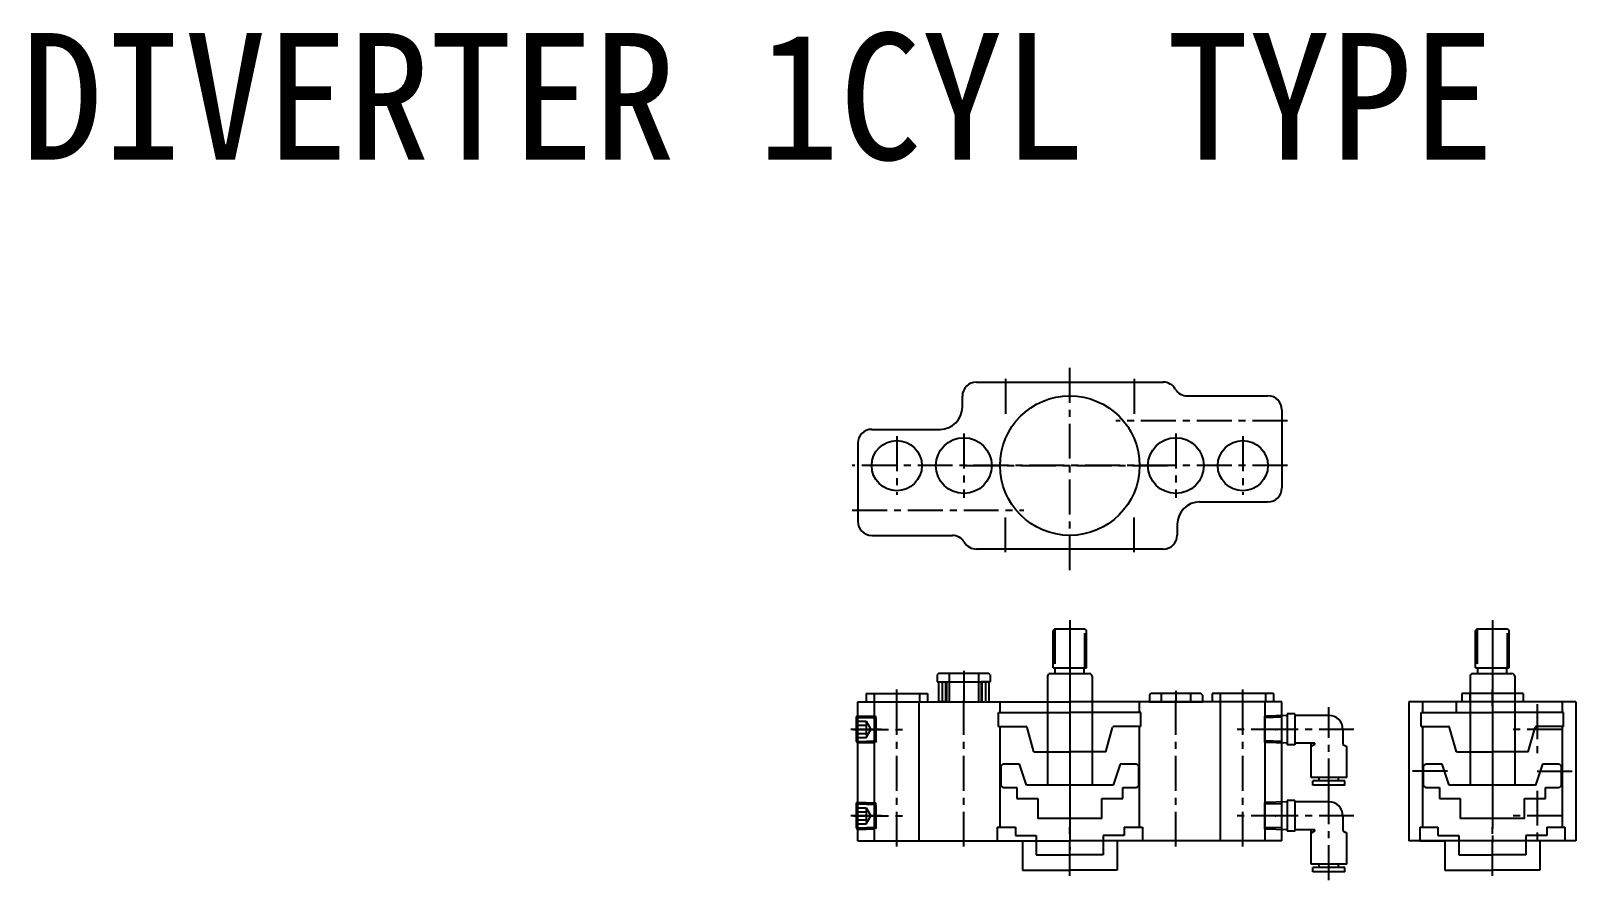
# Model space of a CAD drawing. Header units: inches. Extents: x 0 to 23821, y 0 to 11279.
# Drawn here: x 15206 to 15761, y 6018 to 6322 of the extents above; entities that cross this region are included whole.
import ezdxf

# ---------------------------------------------------------------- set-up
doc = ezdxf.new("R2010")
doc.units = ezdxf.units.IN
doc.header["$LTSCALE"] = 10
doc.header["$MEASUREMENT"] = 0
for name, pattern in [('CENTER', [2, 1.25, -0.25, 0.25, -0.25]), ('DASHED', [0.75, 0.5, -0.25]), ('HIDDEN', [0.375, 0.25, -0.125]), ('PHANTOM', [2.5, 1.25, -0.25, 0.25, -0.25, 0.25, -0.25])]:
    doc.linetypes.add(name, pattern=pattern)
for name, color, linetype in [('11', 1, 'CENTER'), ('22', 2, 'HIDDEN'), ('CENTER LINE', 1, 'CENTER'), ('PHANTOM LINE', 6, 'PHANTOM'), ('T', 3, 'Continuous')]:
    doc.layers.add(name, color=color, linetype=linetype)
doc.styles.add('기본글씨', font='')
doc.styles.get('기본글씨').set_extended_font_data('GulimChe')

msp = doc.modelspace()

# ---------------------------------------------------------------- texts
at = {"color": 4, "style": '기본글씨'}
msp.add_text('DIVERTER 1CYL TYPE', height=45.3914809616, dxfattribs=at).set_placement((15202.30368418, 6275.76934231))

# ---------------------------------------------------------------- blocks, each defined once
blk = doc.blocks.new('A$C47954A87')
for p, q in [((-25.5, 0), (0, 0)), ((-25.5, -5), (-25.5, 0)), ((-8, 0), (-8, -14)), ((25.5, 0), (0, 0)), ((8, 0), (8, -14)), ((25.5, -5), (25.5, 0)), ((-25.5, -5), (-15.81, -5)), ((-12.86, -14), (-15.33, -5.36)), ((12.86, -14), (15.33, -5.36)), ((25.5, -5), (15.81, -5)), ((-12.86, -14), (0, -14)), ((12.86, -14), (0, -14))]:
    blk.add_line(p, q)
for centre, start, end in [((-15.81, -5.5), 16, 90), ((15.81, -5.5), 90, 164)]:
    blk.add_arc(centre, 0.5, start, end)
at = {"layer": '11'}
blk.add_line((0, 1.5), (0, -15.5), dxfattribs=at)
blk = doc.blocks.new('A$C15CE7188')
at = {"color": 7, "linetype": 'Continuous'}
for p, q in [((-7, 4.3), (-6.7, 4.87)), ((-7, -4.3), (-7, 4.3)), ((-6.7, 4.87), (-0.31, 4.67)), ((0, 4.08), (-0.31, 4.67)), ((0, -4.08), (0, 4.08)), ((-7, -4.3), (-6.7, -4.87)), ((-6.7, -4.87), (-0.31, -4.67)), ((0, -4.08), (-0.31, -4.67))]:
    blk.add_line(p, q, dxfattribs=at)
at = {"color": 3, "linetype": 'Continuous'}
for p, q in [((-7, 4.3), (0, 4.08)), ((-7, -4.3), (0, -4.08))]:
    blk.add_line(p, q, dxfattribs=at)
at = {"layer": '11', "linetype": 'CENTER'}
for p, q in [((-6.55, -5.86), (-6.55, 5.86)), ((2, 0), (-9, 0))]:
    blk.add_line(p, q, dxfattribs=at)
at = {"layer": '22', "linetype": 'DASHED'}
for p, q in [((-7, 2.89), (-3.5, 2.89)), ((-7, 1.44), (-3.5, 1.44)), ((-3.5, 2.89), (-1.83, 0)), ((-3.5, 2.89), (-3.5, -2.89)), ((-3.5, -2.89), (-1.83, 0)), ((-7, -1.44), (-3.5, -1.44)), ((-7, -2.89), (-3.5, -2.89))]:
    blk.add_line(p, q, dxfattribs=at)
blk = doc.blocks.new('A$C425D4907')
for p, q in [((-76, 44.8), (0, 44.8)), ((-76, -5), (-76, 44.8)), ((-73, 47.8), (-51, 47.8)), ((-73, 47.8), (-73, 44.8)), ((-73, 44.8), (-51, 44.8)), ((-70.1, 47.8), (-70.1, 44.8)), ((-70, -5), (-70, 44.8)), ((-54, -5), (-54, 44.8)), ((-53.9, 47.8), (-53.9, 44.8)), ((-51, 47.8), (-51, 44.8)), ((-25, 41), (-25, 44.8)), ((76, 44.8), (0, 44.8)), ((25, 41), (25, 44.8)), ((73, 47.8), (51, 47.8)), ((51, 47.8), (51, 44.8)), ((73, 44.8), (51, 44.8)), ((53.9, 47.8), (53.9, 44.8)), ((54, -5), (54, 44.8)), ((70, -5), (70, 44.8)), ((70.1, 47.8), (70.1, 44.8)), ((73, 47.8), (73, 44.8)), ((76, -5), (76, 44.8)), ((-25, 0), (-25, 36)), ((25, 0), (25, 36)), ((-26, 0), (-26, -5)), ((-26, 0), (-19.5, 0)), ((-19.5, 0), (-19.5, -3)), ((19.5, 0), (19.5, -3)), ((19.5, 0), (26, 0)), ((26, 0), (26, -5)), ((-76, -5), (0, -5)), ((-26, -5), (-17, -5)), ((-19.5, -3), (-12, -3)), ((-17, -5), (-17, -15.5)), ((-12, -3), (-12, -10)), ((76, -5), (0, -5)), ((12, -3), (12, -10)), ((19.5, -3), (12, -3)), ((26, -5), (17, -5)), ((17, -5), (17, -15.5)), ((-12, -10), (0, -10)), ((12, -10), (0, -10)), ((-17, -15.5), (0, -15.5)), ((17, -15.5), (0, -15.5))]:
    blk.add_line(p, q)
at = {"layer": '11'}
for p, q in [((-62, 43.3), (-62, 49.3)), ((-62, -7), (-62, 46.3)), ((-38, -7), (-38, 46.3)), ((0, 47.8), (0, -8)), ((0, 47.8), (0, -8)), ((38, -7), (38, 46.3)), ((62, 43.3), (62, 49.3)), ((62, -7), (62, 46.3)), ((-77.5, 35), (-60, 35)), ((77.5, 35), (60, 35)), ((-77.5, 4), (-60, 4)), ((0, -17.5), (0, 2)), ((77.5, 4), (60, 4))]:
    blk.add_line(p, q, dxfattribs=at)
for name, p in [('A$C15CE7188', (-69.45, 35)), ('A$C47954A87', (0, 41)), ('A$C15CE7188', (-69.45, 4))]:
    blk.add_blockref(name, p)
blk = doc.blocks.new('A$C027E72B9')
for p, q in [((-24.75, 6.5), (-24.75, 0.2)), ((-18, 7.5), (-23.75, 7.5)), ((-15.5, 0), (-18, 7.5)), ((18, 7.5), (15.5, 0)), ((23.75, 7.5), (18, 7.5)), ((24.75, 0.2), (24.75, 6.5)), ((15.5, 0), (-15.5, 0)), ((-23.75, -0.8), (-19, -0.8)), ((-19, -0.8), (-19, -4.8)), ((-19, -4.8), (-11.5, -4.8)), ((-11.5, -4.8), (-11.5, -12)), ((11.5, -12), (11.5, -4.8)), ((11.5, -4.8), (19, -4.8)), ((19, -4.8), (19, -0.8)), ((19, -0.8), (23.75, -0.8)), ((11.5, -12), (-11.5, -12))]:
    blk.add_line(p, q)
for centre, start, end in [((-23.75, 6.5), 90, 180), ((23.75, 6.5), 0, 90), ((-23.75, 0.2), 180, 270), ((23.75, 0.2), 270, 0)]:
    blk.add_arc(centre, 1, start, end)
at = {"layer": '11', "linetype": 'Continuous'}
blk.add_line((0, 10.05), (0, -12.5), dxfattribs=at)
blk = doc.blocks.new('A$C532A2036')
for p, q in [((-5.4, 56), (-6, 55.4)), ((-5.4, 56), (5.4, 56)), ((5.4, 56), (6, 55.4)), ((-6, 42), (-6, 55.4)), ((6, 42), (6, 55.4)), ((-8, 39), (-8, 0.3)), ((-7, 40), (7, 40)), ((-6, 42), (6, 42)), ((-5.2, 40), (-5.2, 42)), ((5.2, 40), (5.2, 42)), ((8, 39), (8, 0.3)), ((-7.7, 0), (-8, 0.3)), ((7.7, 0), (-7.7, 0)), ((7.7, 0), (8, 0.3))]:
    blk.add_line(p, q)
for centre, start, end in [((-7, 39), 90, 180), ((7, 39), 0, 90)]:
    blk.add_arc(centre, 1, start, end)
at = {"layer": 'CENTER LINE'}
for p, q in [((-5.4, 56), (-5.4, 42)), ((5.4, 42), (5.4, 56))]:
    blk.add_line(p, q, dxfattribs=at)
at = {"layer": 'CENTER LINE', "linetype": 'Continuous'}
for p, q in [((0, 59.18), (0, -1.98)), ((0, 46.5), (0, 45.5))]:
    blk.add_line(p, q, dxfattribs=at)
blk.add_blockref('A$C027E72B9', (0, 0))
blk = doc.blocks.new('A$C3A6F34DB')
for p, q in [((-9, 3), (-9.5, 2.5)), ((-9.5, 2.5), (-9.5, 0)), ((-9.5, 0), (9.5, 0)), ((9, 3), (-9, 3)), ((-5.25, 3), (-5.25, 0)), ((5.25, 3), (5.25, 0)), ((9.5, 2.5), (9, 3)), ((9.5, 2.5), (9.5, 0))]:
    blk.add_line(p, q)
at = {"layer": 'CENTER LINE'}
blk.add_line((0, 4), (0, 0), dxfattribs=at)
blk = doc.blocks.new('A$C120B1ADE')
for p, q in [((-9, 10.2), (-9.5, 9.7)), ((-9.5, 9.7), (-9.5, 7.2)), ((-9.5, 7.2), (-6.25, 7.2)), ((9, 10.2), (-9, 10.2)), ((-6.25, 7.2), (-6.25, 0)), ((-5.25, 10.2), (-5.25, 0)), ((5.25, 10.2), (5.25, 0)), ((6.25, 7.2), (6.25, 0)), ((9.5, 7.2), (6.25, 7.2)), ((9.5, 9.7), (9, 10.2)), ((9.5, 9.7), (9.5, 7.2)), ((-6.5, 0), (-9, 0)), ((-6.25, 0), (-5.25, 0)), ((-5.25, 0), (5.25, 0)), ((5.25, 0), (6.25, 0)), ((6.5, 0), (9, 0))]:
    blk.add_line(p, q)
at = {"layer": 'CENTER LINE'}
for p, q in [((0, 11.2), (0, 0)), ((-7.75, 7.2), (-7.75, 0)), ((0, 7.23), (0, 0)), ((7.75, 7.2), (7.75, 0))]:
    blk.add_line(p, q, dxfattribs=at)
at = {"layer": 'PHANTOM LINE', "ltscale": 3}
for p, q in [((-9, 7.2), (-9, 0)), ((-6.5, 7.2), (-6.5, 0)), ((6.5, 7.2), (6.5, 0)), ((9, 7.2), (9, 0))]:
    blk.add_line(p, q, dxfattribs=at)
blk = doc.blocks.new('A$C5FF76CFD')
for p, q in [((11, 52.8), (-11, 52.8)), ((-11, 52.8), (-11, 49.8)), ((-8.1, 52.8), (-8.1, 49.8)), ((8.1, 52.8), (8.1, 49.8)), ((11, 52.8), (11, 49.8)), ((29.9, 49.8), (-29.9, 49.8)), ((-29.9, 49.8), (-29.9, 0)), ((-25, 49.8), (-25, 46)), ((-13, 49.8), (-13, 46)), ((11, 49.8), (-11, 49.8)), ((25, 49.8), (25, 46)), ((29.9, 49.8), (29.9, 0)), ((-25, 41), (-25, 5)), ((25, 41), (25, 5)), ((29.9, 0), (-29.9, 0)), ((-26, 5), (-26, 0)), ((-26, 5), (-19.5, 5)), ((-19.5, 5), (-19.5, 2)), ((-19.5, 2), (-12, 2)), ((-12, 2), (-12, -5)), ((12, 2), (12, -5)), ((19.5, 2), (12, 2)), ((19.5, 5), (19.5, 2)), ((19.5, 5), (26, 5)), ((26, 5), (26, 0)), ((-26, 0), (-17, 0)), ((-17, 0), (-17, -10.5)), ((-12, -5), (0, -5)), ((12, -5), (0, -5)), ((26, 0), (17, 0)), ((17, 0), (17, -10.5)), ((-17, -10.5), (0, -10.5)), ((17, -10.5), (0, -10.5))]:
    blk.add_line(p, q)
at = {"layer": '11'}
for p, q in [((0, 57), (0, -2)), ((0, 48.3), (0, 54.3)), ((16, 49), (16, 31)), ((25, 40), (7, 40)), ((-16.07, 25), (-31.05, 25)), ((16.07, 25), (31.05, 25)), ((16, 18), (16, 0)), ((0, -12.5), (0, 7)), ((25, 9), (7, 9))]:
    blk.add_line(p, q, dxfattribs=at)
blk.add_blockref('A$C47954A87', (0, 46))
blk = doc.blocks.new('A$C1D3868C3')
for p, q in [((-33.5, 29.89), (33.5, 29.89)), ((-38.5, 20.99), (-38.5, 24.89)), ((42.1, 24.99), (71, 24.99)), ((76, 19.99), (76, -8.01)), ((-71, 12.99), (-46.5, 12.99)), ((-76, 7.99), (-76, -20.01)), ((46.5, -13.01), (71, -13.01)), ((38.5, -21.01), (38.5, -24.91)), ((-71, -25.01), (-42.1, -25.01)), ((33.5, -29.91), (-33.5, -29.91))]:
    blk.add_line(p, q)
for centre, radius in [((0, -0.01), 25), ((-62, -0.01), 9), ((-38, -0.01), 10), ((38, -0.01), 10), ((62, -0.01), 9)]:
    blk.add_circle(centre, radius)
for centre, radius, start, end in [((-33.5, 24.89), 5, 90, 180), ((33.5, 24.89), 5, 30.6638, 90), ((42.1, 29.99), 5, 210.6638, 270), ((71, 19.99), 5, 0, 90), ((-46.5, 20.99), 8, 270, 0), ((-71, 7.99), 5, 90, 180), ((71, -8.01), 5, 270, 0), ((46.5, -21.01), 8, 90, 180), ((-71, -20.01), 5, 180, 270), ((-42.1, -30.01), 5, 30.6638, 90), ((-33.5, -24.91), 5, 210.6638, 270), ((33.5, -24.91), 5, 270, 0)]:
    blk.add_arc(centre, radius, start, end)
at = {"layer": '11'}
for p, q in [((0, -37.51), (0, 37.49)), ((-23, 31.05), (-23, 16.07)), ((23, 31.05), (23, 16.07)), ((-38, 11.49), (-38, -11.51)), ((78, 15.99), (16.52, 15.99)), ((38, 11.49), (38, -11.51)), ((-62, 10.49), (-62, -10.51)), ((62, 10.49), (62, -10.51)), ((78, -0.01), (-78, -0.01)), ((-37.5, -0.01), (37.5, -0.01)), ((-78, -16.01), (-16.52, -16.01)), ((-23, -31.06), (-23, -16.08)), ((23, -31.06), (23, -16.08))]:
    blk.add_line(p, q, dxfattribs=at)
blk = doc.blocks.new('KQ2L06-01S_KQL06-01S_F')
at = {"color": 7, "linetype": 'Continuous'}
for p, q in [((0, 24.1), (5.39, 24.1)), ((5.39, 24.1), (6.2, 25.5)), ((17.3, 25.5), (6.2, 25.5)), ((17.3, 25.5), (17.3, 12.7)), ((18.5, 22.6), (17.3, 22.6)), ((20, 24.85), (18.5, 24.85)), ((18.5, 24.85), (18.5, 13.35)), ((20, 24.85), (20, 13.35)), ((-5, 19.1), (-5, 6.9)), ((5.39, 14.1), (5, 14.1)), ((5, 14.1), (5, 6.9)), ((17.3, 12.7), (5, 12.7)), ((5.39, 14.1), (6.2, 12.7)), ((18.5, 15.6), (17.3, 15.6)), ((20, 13.35), (18.5, 13.35)), ((-5.5, 6.9), (5.5, 6.9)), ((-5.5, 6.9), (-5.5, 4.1)), ((5.5, 6.9), (5.5, 4.1)), ((-5.5, 4.1), (5.5, 4.1)), ((-4.99, 4.1), (-4.74, -3.9)), ((4.93, 2.27), (-4.93, 2.27)), ((4.99, 4.1), (4.74, -3.9)), ((4.74, -3.9), (-4.74, -3.9))]:
    blk.add_line(p, q, dxfattribs=at)
blk.add_arc((0, 19.1), 5, 90, 180, dxfattribs=at)
blk.add_point((0, 0))
at = {"layer": '11'}
for p, q in [((0, 28.1), (0, -6.9)), ((23, 19.1), (-8, 19.1))]:
    blk.add_line(p, q, dxfattribs=at)
at = {"layer": 'T', "linetype": 'Continuous'}
for p, q in [((-4.35, 2.27), (-4.16, -3.9)), ((4.35, 2.27), (4.16, -3.9))]:
    blk.add_line(p, q, dxfattribs=at)

# ---------------------------------------------------------------- block references
for name, p in [('A$C1D3868C3', (15578.2082537, 6166.15475338)), ('A$C532A2036', (15578.2082537, 6051.63819482)), ('A$C532A2036', (15729.63173464, 6051.63819482)), ('A$C120B1ADE', (15540.2082537, 6081.43819482)), ('A$C3A6F34DB', (15540.2082537, 6088.63819482)), ('A$C425D4907', (15578.2082537, 6036.63819482)), ('A$C5FF76CFD', (15729.63173464, 6031.63819482)), ('A$C3A6F34DB', (15616.2082537, 6081.43819482))]:
    msp.add_blockref(name, p)
at = {"rotation": 270}
for p in [(15651.9382537, 6071.63819482), (15651.9382537, 6040.63819482)]:
    msp.add_blockref('KQ2L06-01S_KQL06-01S_F', p, dxfattribs=at)

msp.set_redraw_order([(e.dxf.handle, doc.entitydb.next_handle()) for e in msp.query("TEXT MTEXT ATTDEF DIMENSION ARC_DIMENSION")])  # texts and dimensions are drawn at this point

doc.saveas('drawing.dxf')
